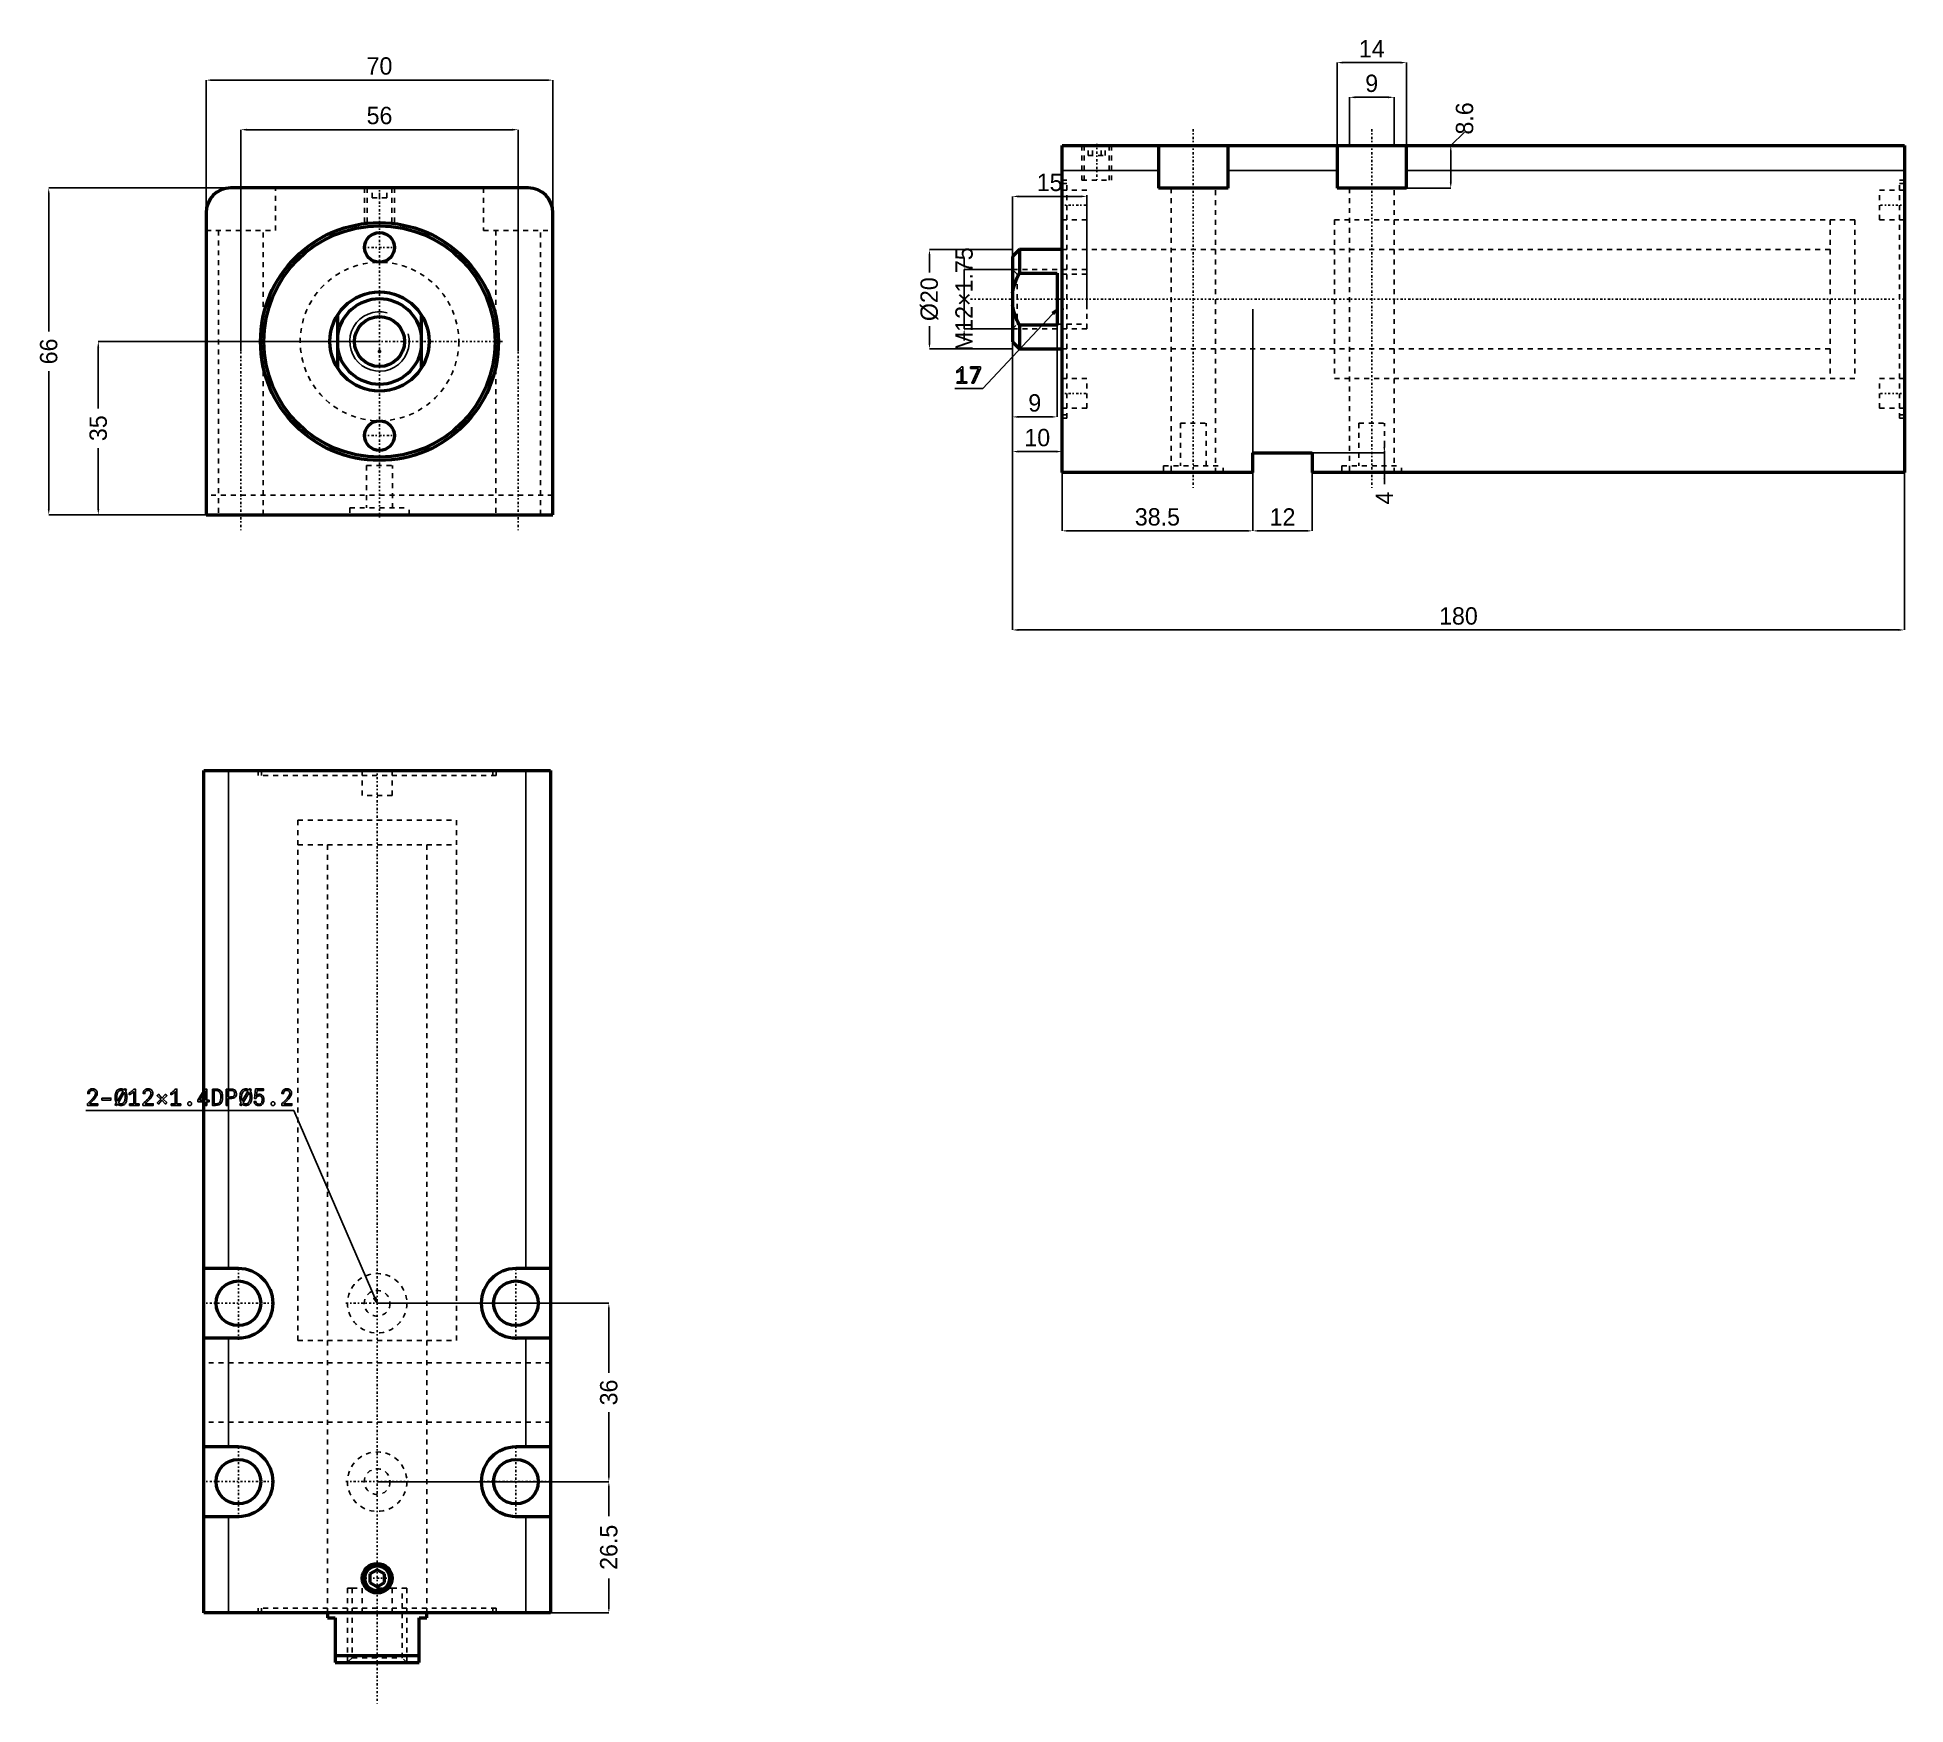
# Model space of a CAD drawing. Header units: millimetres. Extents: x -69 to 308, y -273 to 63.
import ezdxf

# ---------------------------------------------------------------- set-up
doc = ezdxf.new("R2010")
doc.units = ezdxf.units.MM
doc.linetypes.add('Center', pattern=[1.5, 0.45, -0.5, 0.05, -0.5])
doc.linetypes.add('Dashed', pattern=[2, 1, -1])
for name, color, linetype, lineweight in [('2d ConnectionPoints', 7, 'Continuous', 50), ('AM_0', 7, 'Continuous', 50), ('AM_4', 3, 'Continuous', 25), ('AM_5', 3, 'Continuous', 25), ('AM_7', 7, 'Center', 25), ('AM_9', 6, 'Dashed', 25)]:
    doc.layers.add(name, color=color, linetype=linetype, lineweight=lineweight)
doc.dimstyles.new('ISO-25', dxfattribs={"dimtxt": 2.5, "dimasz": 2.5, "dimexe": 1.25, "dimexo": 0.625, "dimtad": 1, "dimtxsty": 'Standard', "dimcen": 2.5, "dimadec": 0, "dimazin": 0, "dimtfac": 1, "dimtmove": 0, "dimatfit": 3, "dimfxl": 1, "dimarcsym": 0})

msp = doc.modelspace()

# ---------------------------------------------------------------- blocks, each defined once
blk = doc.blocks.new('1_CXHC3_MF_IN_LA_32_100_2_0_in_CXHC3_MF_IN_LA_32_100_0_0')
at = {"layer": 'AM_0'}
for p, q in [((-8.5, 7.27), (-8.5, -3.27)), ((8.5, -3.27), (8.5, 7.27))]:
    blk.add_line(p, q, dxfattribs=at)
for radius in [10, 5.05]:
    blk.add_circle((0, 2), radius, dxfattribs=at)
for start, end in [(8.1062, 171.8938), (188.1062, 351.8938)]:
    blk.add_arc((0, 2), 8.59, start, end, dxfattribs=at)
at = {"layer": 'AM_5'}
blk.add_arc((0, 2), 6, 75, 15, dxfattribs=at)
blk = doc.blocks.new('2_CXHC3_MF_IN_LA_32_100_1_0_in_CXHC3_MF_IN_LA_32_100_0_0')
at = {"layer": 'AM_0'}
for p, q in [((30, 33), (-30, 33)), ((-35, 28), (-35, -33)), ((35, -33), (35, 28)), ((-35, -33), (35, -33))]:
    blk.add_line(p, q, dxfattribs=at)
for centre, radius in [((0, 2), 24), ((0, 2), 23.34), ((0, 21), 3), ((0, -17), 3)]:
    blk.add_circle(centre, radius, dxfattribs=at)
for centre, start, end in [((-30, 28), 90, 180), ((30, 28), 360, 90)]:
    blk.add_arc(centre, 5, start, end, dxfattribs=at)
at = {"layer": 'AM_7'}
for p, q in [((-28, 36.3), (-28, -36.3)), ((28, 36.3), (28, -36.3)), ((0, 33.35), (0, -33.5)), ((-3.15, 21), (3.15, 21)), ((-25.2, 2), (25.2, 2)), ((-3.15, -17), (3.15, -17))]:
    blk.add_line(p, q, dxfattribs=at)
at = {"layer": 'AM_9'}
for p, q in [((-28, 24.4), (-28, 33)), ((-21, 24.4), (-21, 33)), ((-3, 33), (-3, 26)), ((-2.5, 33), (-2.5, 26)), ((-1.5, 31), (-1.5, 33)), ((-1.5, 31), (1.5, 31)), ((0, 31), (0, 33)), ((1.5, 31), (1.5, 33)), ((2.5, 26), (2.5, 33)), ((3, 26), (3, 33)), ((21, 33), (21, 24.4)), ((28, 24.4), (28, 33)), ((-35, 24.4), (-21, 24.4)), ((-32.5, 24.4), (-32.5, -33)), ((-23.5, -33), (-23.5, 24.4)), ((-3, 26), (3, 26)), ((21, 24.4), (35, 24.4)), ((23.5, 24.4), (23.5, -33)), ((32.5, -33), (32.5, 24.4)), ((-2.6, -23), (-2.6, -31.6)), ((-2.6, -23), (2.6, -23)), ((2.6, -31.6), (2.6, -23)), ((35, -29), (-35, -29)), ((-6, -31.6), (-6, -33)), ((-6, -31.6), (6, -31.6)), ((6, -33), (6, -31.6))]:
    blk.add_line(p, q, dxfattribs=at)
blk.add_circle((0, 2), 16, dxfattribs=at)
blk = doc.blocks.new('*D3')
at = {"layer": 'AM_5', "color": 0, "lineweight": -2}
for p, q in [((0, 33), (-66.75, 33)), ((-66.75, 31.83), (-66.75, 4.01)), ((-66.75, -31.83), (-66.75, -4.01)), ((0, -33), (-66.75, -33))]:
    blk.add_line(p, q, dxfattribs=at)
at = {"layer": 'AM_5', "color": 0}
for points in [[(-66.56, 31.83), (-66.94, 31.83), (-66.75, 33)], [(-66.94, -31.83), (-66.56, -31.83), (-66.75, -33)]]:
    blk.add_solid(points, dxfattribs=at)
at = {"layer": 'Defpoints', "color": 0}
for p in [(0, 33), (-66.75, -33), (0, -33)]:
    blk.add_point(p, dxfattribs=at)
at = {"layer": 'AM_5', "color": 0, "insert": (-66.75, 0), "char_height": 3.5, "attachment_point": 5, "rotation": 90}
blk.add_mtext('66', dxfattribs=at)
blk = doc.blocks.new('*D4')
at = {"layer": 'AM_5', "color": 0, "lineweight": -2}
for p, q in [((0, 2), (-56.75, 2)), ((-56.75, 0.83), (-56.75, -11.5)), ((-56.75, -31.83), (-56.75, -19.5)), ((0, -33), (-56.75, -33))]:
    blk.add_line(p, q, dxfattribs=at)
at = {"layer": 'AM_5', "color": 0}
for points in [[(-56.56, 0.83), (-56.94, 0.83), (-56.75, 2)], [(-56.94, -31.83), (-56.56, -31.83), (-56.75, -33)]]:
    blk.add_solid(points, dxfattribs=at)
at = {"layer": 'Defpoints', "color": 0}
for p in [(0, 2), (-56.75, -33), (0, -33)]:
    blk.add_point(p, dxfattribs=at)
at = {"layer": 'AM_5', "color": 0, "insert": (-56.75, -15.5), "char_height": 3.5, "attachment_point": 5, "rotation": 90}
blk.add_mtext('35', dxfattribs=at)
blk = doc.blocks.new('*D5')
at = {"layer": 'AM_5', "color": 0, "lineweight": -2}
for p, q in [((-35, 0), (-35, 54.75)), ((-33.83, 54.75), (33.83, 54.75)), ((35, 0), (35, 54.75))]:
    blk.add_line(p, q, dxfattribs=at)
at = {"layer": 'AM_5', "color": 0}
for points in [[(-33.83, 54.94), (-33.83, 54.56), (-35, 54.75)], [(33.83, 54.56), (33.83, 54.94), (35, 54.75)]]:
    blk.add_solid(points, dxfattribs=at)
at = {"layer": 'Defpoints', "color": 0}
for p in [(35, 54.75), (-35, 0), (35, 0)]:
    blk.add_point(p, dxfattribs=at)
at = {"layer": 'AM_5', "color": 0, "insert": (0, 57.59), "char_height": 3.5, "attachment_point": 5}
blk.add_mtext('70', dxfattribs=at)
blk = doc.blocks.new('*D6')
at = {"layer": 'AM_5', "color": 0, "lineweight": -2}
for p, q in [((-28, 0), (-28, 44.75)), ((-26.83, 44.75), (26.83, 44.75)), ((28, 0), (28, 44.75))]:
    blk.add_line(p, q, dxfattribs=at)
at = {"layer": 'AM_5', "color": 0}
for points in [[(-26.83, 44.94), (-26.83, 44.56), (-28, 44.75)], [(26.83, 44.56), (26.83, 44.94), (28, 44.75)]]:
    blk.add_solid(points, dxfattribs=at)
at = {"layer": 'Defpoints', "color": 0}
for p in [(28, 44.75), (-28, 0), (28, 0)]:
    blk.add_point(p, dxfattribs=at)
at = {"layer": 'AM_5', "color": 0, "insert": (0, 47.59), "char_height": 3.5, "attachment_point": 5}
blk.add_mtext('56', dxfattribs=at)
blk = doc.blocks.new('1_CXHC3_MF_IN_LA_32_100_2_0_in_CXHC3_MF_IN_LA_32_100_0_2')
at = {"layer": 'AM_0'}
for p, q in [((-8.59, 12), (-10, 10.59)), ((0, 12), (-8.59, 12)), ((-8.59, 12), (-8.59, 7.27)), ((-10, 10.59), (-10, -6.59)), ((-8.59, 7.27), (-1, 7.27)), ((-1, 7.27), (-1, -3.27)), ((-1, -3.27), (-8.59, -3.27)), ((-8.59, -3.27), (-8.59, -8)), ((-10, -6.59), (-8.59, -8)), ((-8.59, -8), (0, -8))]:
    blk.add_line(p, q, dxfattribs=at)
for points in [[(-10, 3.21), (-9.95, 3.55), (-9.72, 4.51), (-9.42, 5.44), (-9.03, 6.37), (-8.59, 7.27)], [(-8.59, -3.27), (-9.03, -2.37), (-9.41, -1.45), (-9.73, -0.49), (-9.96, 0.51), (-10, 0.79)]]:
    blk.add_lwpolyline(points, dxfattribs=at)
at = {"layer": 'AM_5', "linetype": 'Dashed'}
for p, q in [((-10, 8), (5, 8)), ((5, 7.05), (5, 8)), ((5, -3.05), (5, -4)), ((-10, -4), (5, -4))]:
    blk.add_line(p, q, dxfattribs=at)
at = {"layer": 'AM_7'}
blk.add_line((-18.5, 2), (168.5, 2), dxfattribs=at)
at = {"layer": 'AM_9'}
for p, q in [((160, 18), (155, 18)), ((155, 18), (155, -14)), ((160, 18), (160, -14)), ((155, 12), (0, 12)), ((-9.05, 7.05), (-10, 8)), ((5, 7.05), (-9.05, 7.05)), ((-9.05, 7.05), (-9.05, -3.05)), ((5, 7.05), (5, -3.05)), ((-10, -4), (-9.05, -3.05)), ((-9.05, -3.05), (5, -3.05)), ((0, -8), (155, -8)), ((155, -14), (160, -14))]:
    blk.add_line(p, q, dxfattribs=at)
blk = doc.blocks.new('2_CXHC3_MF_IN_LA_32_100_1_0_in_CXHC3_MF_IN_LA_32_100_0_2')
at = {"layer": 'AM_0'}
for p, q in [((0, -33), (0, 33)), ((0, 33), (170, 33)), ((19.5, 33), (19.5, 24.4)), ((33.5, 24.4), (33.5, 33)), ((55.5, 33), (55.5, 24.4)), ((69.5, 24.4), (69.5, 33)), ((170, 33), (170, -33)), ((33.5, 24.4), (19.5, 24.4)), ((69.5, 24.4), (55.5, 24.4)), ((38.5, -29), (50.5, -29)), ((38.5, -33), (38.5, -29)), ((50.5, -29), (50.5, -33)), ((38.5, -33), (0, -33)), ((170, -33), (50.5, -33))]:
    blk.add_line(p, q, dxfattribs=at)
at = {"layer": 'AM_4'}
for p, q in [((19.5, 28), (0, 28)), ((55.5, 28), (33.5, 28)), ((170, 28), (69.5, 28))]:
    blk.add_line(p, q, dxfattribs=at)
at = {"layer": 'AM_7'}
for p, q in [((26.5, 36.3), (26.5, -36.3)), ((62.5, 36.3), (62.5, -36.3)), ((7, 33.35), (7, 25.65)), ((-0.25, 21), (5.25, 21)), ((170.25, 21), (164.75, 21)), ((170.05, 2), (168.95, 2)), ((-0.25, -17), (5.25, -17)), ((170.25, -17), (164.75, -17))]:
    blk.add_line(p, q, dxfattribs=at)
at = {"layer": 'AM_9'}
for p, q in [((4, 33), (4, 26)), ((4.5, 33), (4.5, 26)), ((5.27, 31), (5.27, 33)), ((5.27, 31), (8.73, 31)), ((6.13, 31), (6.13, 33)), ((7.87, 31), (7.87, 33)), ((8.73, 31), (8.73, 33)), ((9.5, 26), (9.5, 33)), ((10, 26), (10, 33)), ((1, 26), (0, 26)), ((1, 25.34), (0, 25.34)), ((5, 24), (0, 24)), ((1, -22), (1, 26)), ((4, 26), (10, 26)), ((5, 18), (5, 24)), ((22, 24.4), (22, -33)), ((31, -33), (31, 24.4)), ((58, 24.4), (58, -33)), ((67, -33), (67, 24.4)), ((165, 18), (165, 24)), ((170, 24), (165, 24)), ((169, -22), (169, 26)), ((170, 26), (169, 26)), ((170, 25.34), (169, 25.34)), ((0, 18), (5, 18)), ((160, 18), (55, 18)), ((55, 18), (55, -14)), ((160, 18), (160, -14)), ((165, 18), (170, 18)), ((55, 12), (0, 12)), ((0, -8), (55, -8)), ((5, -14), (0, -14)), ((5, -20), (5, -14)), ((55, -14), (160, -14)), ((165, -20), (165, -14)), ((170, -14), (165, -14)), ((0, -20), (5, -20)), ((0, -21.34), (1, -21.34)), ((0, -22), (1, -22)), ((165, -20), (170, -20)), ((169, -21.34), (170, -21.34)), ((169, -22), (170, -22)), ((23.9, -23), (29.1, -23)), ((23.9, -23), (23.9, -31.6)), ((29.1, -31.6), (29.1, -23)), ((59.9, -23), (65.1, -23)), ((59.9, -23), (59.9, -31.6)), ((65.1, -31.6), (65.1, -23)), ((20.5, -31.6), (32.5, -31.6)), ((20.5, -31.6), (20.5, -33)), ((32.5, -33), (32.5, -31.6)), ((56.5, -31.6), (68.5, -31.6)), ((56.5, -31.6), (56.5, -33)), ((68.5, -33), (68.5, -31.6))]:
    blk.add_line(p, q, dxfattribs=at)
blk = doc.blocks.new('*D22')
at = {"layer": 'AM_5', "color": 0, "lineweight": -2}
for p, q in [((193.24, 41.54), (193.24, 58.29)), ((194.41, 58.29), (206.07, 58.29)), ((207.24, 41.54), (207.24, 58.29))]:
    blk.add_line(p, q, dxfattribs=at)
at = {"layer": 'AM_5', "color": 0}
for points in [[(194.41, 58.48), (194.41, 58.09), (193.24, 58.29)], [(206.07, 58.09), (206.07, 58.48), (207.24, 58.29)]]:
    blk.add_solid(points, dxfattribs=at)
at = {"layer": 'Defpoints', "color": 0}
for p in [(207.24, 58.29), (193.24, 41.54), (207.24, 41.54)]:
    blk.add_point(p, dxfattribs=at)
at = {"layer": 'AM_5', "color": 0, "insert": (200.24, 61.09), "char_height": 3.5, "attachment_point": 5}
blk.add_mtext('14', dxfattribs=at)
blk = doc.blocks.new('*D23')
at = {"layer": 'AM_5', "color": 0, "lineweight": -2}
for p, q in [((195.74, 41.54), (195.74, 51.29)), ((196.91, 51.29), (203.57, 51.29)), ((204.74, 41.54), (204.74, 51.29))]:
    blk.add_line(p, q, dxfattribs=at)
at = {"layer": 'AM_5', "color": 0}
for points in [[(196.91, 51.48), (196.91, 51.09), (195.74, 51.29)], [(203.57, 51.09), (203.57, 51.48), (204.74, 51.29)]]:
    blk.add_solid(points, dxfattribs=at)
at = {"layer": 'Defpoints', "color": 0}
for p in [(204.74, 51.29), (195.74, 41.54), (204.74, 41.54)]:
    blk.add_point(p, dxfattribs=at)
at = {"layer": 'AM_5', "color": 0, "insert": (200.24, 54.09), "char_height": 3.5, "attachment_point": 5}
blk.add_mtext('9', dxfattribs=at)
blk = doc.blocks.new('*D24')
at = {"layer": 'AM_5', "color": 0, "lineweight": -2}
for p, q in [((207.24, 41.54), (216.19, 41.54)), ((216.19, 41.54), (218.99, 44.22)), ((216.19, 40.37), (216.19, 34.1)), ((200.24, 32.94), (216.19, 32.94))]:
    blk.add_line(p, q, dxfattribs=at)
at = {"layer": 'AM_5', "color": 0}
for points in [[(216.38, 40.37), (216, 40.37), (216.19, 41.54)], [(216, 34.1), (216.38, 34.1), (216.19, 32.94)]]:
    blk.add_solid(points, dxfattribs=at)
at = {"layer": 'Defpoints', "color": 0}
for p in [(207.24, 41.54), (200.24, 32.94), (216.19, 32.94)]:
    blk.add_point(p, dxfattribs=at)
at = {"layer": 'AM_5', "color": 0, "insert": (218.99, 47.02), "char_height": 3.5, "attachment_point": 5, "rotation": 90}
blk.add_mtext('8.6', dxfattribs=at)
blk = doc.blocks.new('*D25')
at = {"layer": 'AM_5', "color": 0, "lineweight": -2}
for p, q in [((202.79, -19.3), (202.79, -18.13)), ((188.24, -20.46), (202.79, -20.46)), ((202.79, -20.46), (202.79, -24.46)), ((188.24, -24.46), (202.79, -24.46)), ((202.79, -24.46), (202.79, -26.8))]:
    blk.add_line(p, q, dxfattribs=at)
at = {"layer": 'AM_5', "color": 0}
for points in [[(202.6, -19.3), (202.98, -19.3), (202.79, -20.46)], [(202.98, -25.63), (202.6, -25.63), (202.79, -24.46)]]:
    blk.add_solid(points, dxfattribs=at)
at = {"layer": 'Defpoints', "color": 0}
for p in [(188.24, -20.46), (188.24, -24.46), (202.79, -24.46)]:
    blk.add_point(p, dxfattribs=at)
at = {"layer": 'AM_5', "color": 0, "insert": (202.79, -29.6), "char_height": 3.5, "attachment_point": 5, "rotation": 90}
blk.add_mtext('4', dxfattribs=at)
blk = doc.blocks.new('*D26')
at = {"layer": 'AM_5', "color": 0, "lineweight": -2}
for p, q in [((176.24, 8.54), (176.24, -36.21)), ((188.24, -20.46), (188.24, -36.21)), ((177.41, -36.21), (187.07, -36.21))]:
    blk.add_line(p, q, dxfattribs=at)
at = {"layer": 'AM_5', "color": 0}
for points in [[(177.41, -36.02), (177.41, -36.41), (176.24, -36.21)], [(187.07, -36.41), (187.07, -36.02), (188.24, -36.21)]]:
    blk.add_solid(points, dxfattribs=at)
at = {"layer": 'Defpoints', "color": 0}
for p in [(176.24, 8.54), (188.24, -20.46), (188.24, -36.21)]:
    blk.add_point(p, dxfattribs=at)
at = {"layer": 'AM_5', "color": 0, "insert": (182.24, -33.41), "char_height": 3.5, "attachment_point": 5}
blk.add_mtext('12', dxfattribs=at)
blk = doc.blocks.new('*D27')
at = {"layer": 'AM_5', "color": 0, "lineweight": -2}
for p, q in [((176.24, 8.54), (176.24, -36.21)), ((137.74, -24.46), (137.74, -36.21)), ((138.91, -36.21), (175.07, -36.21))]:
    blk.add_line(p, q, dxfattribs=at)
at = {"layer": 'AM_5', "color": 0}
for points in [[(138.91, -36.02), (138.91, -36.41), (137.74, -36.21)], [(175.07, -36.41), (175.07, -36.02), (176.24, -36.21)]]:
    blk.add_solid(points, dxfattribs=at)
at = {"layer": 'Defpoints', "color": 0}
for p in [(176.24, 8.54), (137.74, -24.46), (176.24, -36.21)]:
    blk.add_point(p, dxfattribs=at)
at = {"layer": 'AM_5', "color": 0, "insert": (156.99, -33.41), "char_height": 3.5, "attachment_point": 5}
blk.add_mtext('38.5', dxfattribs=at)
blk = doc.blocks.new('*D28')
at = {"layer": 'AM_5', "color": 0, "lineweight": -2}
for p, q in [((127.74, 8.54), (127.74, -56.21)), ((307.74, 8.54), (307.74, -56.21)), ((128.91, -56.21), (306.57, -56.21))]:
    blk.add_line(p, q, dxfattribs=at)
at = {"layer": 'AM_5', "color": 0}
for points in [[(128.91, -56.02), (128.91, -56.41), (127.74, -56.21)], [(306.57, -56.41), (306.57, -56.02), (307.74, -56.21)]]:
    blk.add_solid(points, dxfattribs=at)
at = {"layer": 'Defpoints', "color": 0}
for p in [(127.74, 8.54), (307.74, 8.54), (307.74, -56.21)]:
    blk.add_point(p, dxfattribs=at)
at = {"layer": 'AM_5', "color": 0, "insert": (217.74, -53.41), "char_height": 3.5, "attachment_point": 5}
blk.add_mtext('180', dxfattribs=at)
blk = doc.blocks.new('*D29')
at = {"layer": 'AM_5', "color": 0, "lineweight": -2}
for p, q in [((127.74, 20.54), (110.99, 20.54)), ((110.99, 19.37), (110.99, 15.96)), ((110.99, 1.7), (110.99, 5.11)), ((127.74, 0.54), (110.99, 0.54))]:
    blk.add_line(p, q, dxfattribs=at)
at = {"layer": 'AM_5', "color": 0}
for points in [[(111.18, 19.37), (110.8, 19.37), (110.99, 20.54)], [(110.8, 1.7), (111.18, 1.7), (110.99, 0.54)]]:
    blk.add_solid(points, dxfattribs=at)
at = {"layer": 'Defpoints', "color": 0}
for p in [(127.74, 20.54), (110.99, 0.54), (127.74, 0.54)]:
    blk.add_point(p, dxfattribs=at)
at = {"layer": 'AM_5', "color": 0, "insert": (110.99, 10.54), "char_height": 3.5, "attachment_point": 5, "rotation": 90}
blk.add_mtext('Ø20', dxfattribs=at)
blk = doc.blocks.new('*D30')
at = {"layer": 'AM_5', "color": 0, "lineweight": -2}
for p, q in [((117.99, 17.7), (117.99, 18.87)), ((127.74, 16.54), (117.99, 16.54)), ((117.99, 16.54), (117.99, 4.54)), ((127.74, 4.54), (117.99, 4.54)), ((117.99, 3.37), (117.99, 2.2))]:
    blk.add_line(p, q, dxfattribs=at)
at = {"layer": 'AM_5', "color": 0}
for points in [[(117.8, 17.7), (118.18, 17.7), (117.99, 16.54)], [(118.18, 3.37), (117.8, 3.37), (117.99, 4.54)]]:
    blk.add_solid(points, dxfattribs=at)
at = {"layer": 'Defpoints', "color": 0}
for p in [(127.74, 16.54), (117.99, 4.54), (127.74, 4.54)]:
    blk.add_point(p, dxfattribs=at)
at = {"layer": 'AM_5', "color": 0, "insert": (117.99, 10.54), "char_height": 3.5, "attachment_point": 5, "rotation": 90}
blk.add_mtext('M12×1.75', dxfattribs=at)
blk = doc.blocks.new('*D31')
at = {"layer": 'AM_5', "color": 0, "lineweight": -2}
for p, q in [((136.74, 8.54), (136.74, -13.21)), ((127.74, 4.54), (127.74, -13.21)), ((128.91, -13.21), (135.57, -13.21))]:
    blk.add_line(p, q, dxfattribs=at)
at = {"layer": 'AM_5', "color": 0}
for points in [[(128.91, -13.02), (128.91, -13.41), (127.74, -13.21)], [(135.57, -13.41), (135.57, -13.02), (136.74, -13.21)]]:
    blk.add_solid(points, dxfattribs=at)
at = {"layer": 'Defpoints', "color": 0}
for p in [(136.74, 8.54), (127.74, 4.54), (136.74, -13.21)]:
    blk.add_point(p, dxfattribs=at)
at = {"layer": 'AM_5', "color": 0, "insert": (132.24, -10.41), "char_height": 3.5, "attachment_point": 5}
blk.add_mtext('9', dxfattribs=at)
blk = doc.blocks.new('*D32')
at = {"layer": 'AM_5', "color": 0, "lineweight": -2}
for p, q in [((137.74, 8.54), (137.74, -20.21)), ((127.74, 4.54), (127.74, -20.21)), ((128.91, -20.21), (136.57, -20.21))]:
    blk.add_line(p, q, dxfattribs=at)
at = {"layer": 'AM_5', "color": 0}
for points in [[(128.91, -20.02), (128.91, -20.41), (127.74, -20.21)], [(136.57, -20.41), (136.57, -20.02), (137.74, -20.21)]]:
    blk.add_solid(points, dxfattribs=at)
at = {"layer": 'Defpoints', "color": 0}
for p in [(137.74, 8.54), (127.74, 4.54), (137.74, -20.21)]:
    blk.add_point(p, dxfattribs=at)
at = {"layer": 'AM_5', "color": 0, "insert": (132.74, -17.41), "char_height": 3.5, "attachment_point": 5}
blk.add_mtext('10', dxfattribs=at)
blk = doc.blocks.new('*D33')
at = {"layer": 'AM_5', "color": 0, "lineweight": -2}
for p, q in [((127.74, 4.54), (127.74, 31.29)), ((128.91, 31.29), (141.57, 31.29)), ((142.74, 8.54), (142.74, 31.29))]:
    blk.add_line(p, q, dxfattribs=at)
at = {"layer": 'AM_5', "color": 0}
for points in [[(128.91, 31.48), (128.91, 31.09), (127.74, 31.29)], [(141.57, 31.09), (141.57, 31.48), (142.74, 31.29)]]:
    blk.add_solid(points, dxfattribs=at)
at = {"layer": 'Defpoints', "color": 0}
for p in [(142.74, 31.29), (142.74, 8.54), (127.74, 4.54)]:
    blk.add_point(p, dxfattribs=at)
at = {"layer": 'AM_5', "color": 0, "insert": (135.24, 34.09), "char_height": 3.5, "attachment_point": 5}
blk.add_mtext('15', dxfattribs=at)
blk = doc.blocks.new('1_CXHC3_MF_IN_LA_32_100_2_0_in_CXHC3_MF_IN_LA_32_100_0_4')
at = {"layer": 'AM_0'}
for p, q in [((-10, 0), (-10, -1)), ((10, -1), (10, 0)), ((-10, -1), (-8.5, -1)), ((-8.5, -1), (-8.5, -10)), ((8.5, -10), (8.5, -1)), ((8.5, -1), (10, -1)), ((-8.5, -8.586), (8.5, -8.586)), ((-8.5, -10), (8.5, -10))]:
    blk.add_line(p, q, dxfattribs=at)
at = {"layer": 'AM_5', "linetype": 'Dashed'}
for p, q in [((-6, -10), (-6, 5)), ((-5.053, 5), (-6, 5)), ((5.053, 5), (6, 5)), ((6, -10), (6, 5))]:
    blk.add_line(p, q, dxfattribs=at)
at = {"layer": 'AM_9'}
for p, q in [((-16, 160), (16, 160)), ((-16, 160), (-16, 155)), ((16, 155), (16, 160)), ((-16, 155), (16, 155)), ((-10, 155), (-10, 0)), ((10, 0), (10, 155)), ((-5.053, 5), (-3, 5)), ((-5.053, 5), (-5.053, -9.053)), ((3, 5), (5.053, 5)), ((5.053, -9.053), (5.053, 5)), ((-5.053, -9.053), (-6, -10)), ((-5.053, -9.053), (5.053, -9.053)), ((6, -10), (5.053, -9.053))]:
    blk.add_line(p, q, dxfattribs=at)
blk = doc.blocks.new('2_CXHC3_MF_IN_LA_32_100_1_0_in_CXHC3_MF_IN_LA_32_100_0_4')
at = {"layer": 'AM_0'}
for p, q in [((-35, 170), (35, 170)), ((-35, 0), (-35, 170)), ((35, 170), (35, 0)), ((-28, 69.5), (-35, 69.5)), ((35, 69.5), (28, 69.5)), ((-35, 55.5), (-28, 55.5)), ((28, 55.5), (35, 55.5)), ((-28, 33.5), (-35, 33.5)), ((35, 33.5), (28, 33.5)), ((-35, 19.5), (-28, 19.5)), ((28, 19.5), (35, 19.5)), ((0, 8.73), (-1.5, 7.87)), ((-1.5, 7.87), (-1.5, 6.13)), ((1.5, 7.87), (0, 8.73)), ((1.5, 6.13), (1.5, 7.87)), ((-1.5, 6.13), (0, 5.27)), ((0, 5.27), (1.5, 6.13)), ((35, 0), (-35, 0))]:
    blk.add_line(p, q, dxfattribs=at)
for centre, radius in [((-28, 62.5), 4.5), ((28, 62.5), 4.5), ((-28, 26.5), 4.5), ((28, 26.5), 4.5), ((0, 7), 3), ((0, 7), 2.5)]:
    blk.add_circle(centre, radius, dxfattribs=at)
for centre, start, end in [((-28, 62.5), 270, 90), ((28, 62.5), 90, 270), ((-28, 26.5), 270, 90), ((28, 26.5), 90, 270)]:
    blk.add_arc(centre, 7, start, end, dxfattribs=at)
at = {"layer": 'AM_4'}
for p, q in [((-30, 170), (-30, 69.5)), ((30, 69.5), (30, 170)), ((-30, 55.5), (-30, 33.5)), ((30, 33.5), (30, 55.5)), ((-30, 19.5), (-30, 0)), ((30, 0), (30, 19.5))]:
    blk.add_line(p, q, dxfattribs=at)
at = {"layer": 'AM_7'}
for p, q in [((0, 170.25), (0, -18.5)), ((-28, 55.15), (-28, 69.85)), ((28, 55.15), (28, 69.85)), ((-35.35, 62.5), (-20.65, 62.5)), ((-6.3, 62.5), (6.3, 62.5)), ((20.65, 62.5), (35.35, 62.5)), ((-28, 19.15), (-28, 33.85)), ((28, 19.15), (28, 33.85)), ((-35.35, 26.5), (-20.65, 26.5)), ((-6.3, 26.5), (6.3, 26.5)), ((20.65, 26.5), (35.35, 26.5)), ((-3.15, 7), (3.15, 7))]:
    blk.add_line(p, q, dxfattribs=at)
at = {"layer": 'AM_9'}
for p, q in [((-24, 170), (-24, 169)), ((-23.34, 170), (-23.34, 169)), ((-3, 170), (-3, 165)), ((3, 165), (3, 170)), ((23.34, 169), (23.34, 170)), ((24, 169), (24, 170)), ((24, 169), (-24, 169)), ((3, 165), (-3, 165)), ((-16, 160), (16, 160)), ((-16, 160), (-16, 55)), ((16, 55), (16, 160)), ((-16, 55), (16, 55)), ((-10, 55), (-10, 0)), ((10, 0), (10, 55)), ((35, 50.5), (-35, 50.5)), ((35, 38.5), (-35, 38.5)), ((3, 5), (-3, 5)), ((-3, 5), (-3, 0)), ((3, 0), (3, 5)), ((24, 1), (-24, 1)), ((-24, 1), (-24, 0)), ((-23.34, 1), (-23.34, 0)), ((23.34, 0), (23.34, 1)), ((24, 0), (24, 1))]:
    blk.add_line(p, q, dxfattribs=at)
for centre, radius in [((0, 62.5), 6), ((0, 62.5), 2.6), ((0, 26.5), 6), ((0, 26.5), 2.6)]:
    blk.add_circle(centre, radius, dxfattribs=at)
blk = doc.blocks.new('*D39')
at = {"layer": 'AM_5', "color": 0, "lineweight": -2}
for p, q in [((-0.47, -192.11), (46.28, -192.11)), ((46.28, -193.28), (46.28, -206.14)), ((46.28, -226.94), (46.28, -214.08)), ((-0.47, -228.11), (46.28, -228.11))]:
    blk.add_line(p, q, dxfattribs=at)
at = {"layer": 'AM_5', "color": 0}
for points in [[(46.48, -193.28), (46.09, -193.28), (46.28, -192.11)], [(46.09, -226.94), (46.48, -226.94), (46.28, -228.11)]]:
    blk.add_solid(points, dxfattribs=at)
at = {"layer": 'Defpoints', "color": 0}
for p in [(-0.47, -192.11), (46.28, -192.11), (-0.47, -228.11)]:
    blk.add_point(p, dxfattribs=at)
at = {"layer": 'AM_5', "color": 0, "insert": (46.28, -210.11), "char_height": 3.5, "attachment_point": 5, "rotation": 90}
blk.add_mtext('36', dxfattribs=at)
blk = doc.blocks.new('*D40')
at = {"layer": 'AM_5', "color": 0, "lineweight": -2}
for p, q in [((-0.47, -228.11), (46.28, -228.11)), ((46.28, -229.28), (46.28, -235.06)), ((46.28, -253.44), (46.28, -247.66)), ((-0.47, -254.61), (46.28, -254.61))]:
    blk.add_line(p, q, dxfattribs=at)
at = {"layer": 'AM_5', "color": 0}
for points in [[(46.48, -229.28), (46.09, -229.28), (46.28, -228.11)], [(46.09, -253.44), (46.48, -253.44), (46.28, -254.61)]]:
    blk.add_solid(points, dxfattribs=at)
at = {"layer": 'Defpoints', "color": 0}
for p in [(-0.47, -228.11), (-0.47, -254.61), (46.28, -254.61)]:
    blk.add_point(p, dxfattribs=at)
at = {"layer": 'AM_5', "color": 0, "insert": (46.28, -241.36), "char_height": 3.5, "attachment_point": 5, "rotation": 90}
blk.add_mtext('26.5', dxfattribs=at)

# ---------------------------------------------------------------- dimensions: what is measured, and where the dimension line sits
at = {"layer": 'AM_5'}
for base, p1, p2, text, picture, middle in [((207.24, 58.288), (193.24, 41.538), (207.24, 41.538), '14', '*D22', (200.24, 58.288)), ((35, 54.75), (-35, 0), (35, 0), '70', '*D5', (0, 54.75)), ((204.74, 51.288), (195.74, 41.538), (204.74, 41.538), '9', '*D23', (200.24, 51.288)), ((28, 44.75), (-28, 0), (28, 0), '56', '*D6', (0, 44.75)), ((142.74, 31.288), (127.74, 4.538), (142.74, 8.538), '15', '*D33', (135.24, 31.288)), ((307.74, -56.212), (127.74, 8.538), (307.74, 8.538), '180', '*D28', (217.74, -56.212)), ((136.74, -13.212), (127.74, 4.538), (136.74, 8.538), '9', '*D31', (132.24, -13.212)), ((137.74, -20.212), (127.74, 4.538), (137.74, 8.538), '10', '*D32', (132.74, -20.212)), ((176.24, -36.212), (137.74, -24.462), (176.24, 8.538), '38.5', '*D27', (156.99, -36.212)), ((188.24, -36.212), (176.24, 8.538), (188.24, -20.462), '12', '*D26', (182.24, -36.212))]:
    dim = msp.add_linear_dim(base=base, p1=p1, p2=p2, text=text, dimstyle='ISO-25', override={"dimtxt": 3.5, "dimasz": 1.166667, "dimexe": 0, "dimexo": 0, "dimgap": 1.05}, dxfattribs=at)
    dim.commit()
    dim.dimension.update_dxf_attribs({"geometry": picture, "text_midpoint": middle, "dimtype": 160})
for base, p1, p2, text, picture, middle in [((216.19, 32.938), (207.24, 41.538), (200.24, 32.938), '8.6', '*D24', (218.99, 47.021)), ((-66.75, -33), (0, 33), (0, -33), '66', '*D3', (-66.75, 0)), ((110.99, 0.538), (127.74, 20.538), (127.74, 0.538), 'Ø20', '*D29', (110.99, 10.538)), ((117.99, 4.538), (127.74, 16.538), (127.74, 4.538), 'M12×1.75', '*D30', (117.99, 10.538)), ((-56.75, -33), (0, 2), (0, -33), '35', '*D4', (-56.75, -15.5)), ((202.79, -24.462), (188.24, -20.462), (188.24, -24.462), '4', '*D25', (202.79, -29.595)), ((46.281, -192.108), (-0.469, -228.108), (-0.469, -192.108), '36', '*D39', (46.281, -210.108)), ((46.281, -254.608), (-0.469, -228.108), (-0.469, -254.608), '26.5', '*D40', (46.281, -241.358))]:
    dim = msp.add_linear_dim(base=base, p1=p1, p2=p2, angle=90, text=text, dimstyle='ISO-25', override={"dimtxt": 3.5, "dimasz": 1.166667, "dimexe": 0, "dimexo": 0, "dimgap": 1.05}, dxfattribs=at)
    dim.commit()
    dim.dimension.update_dxf_attribs({"geometry": picture, "text_midpoint": middle, "dimtype": 160, "text_rotation": 90})

# ---------------------------------------------------------------- linework, layer by layer
at = {"layer": '2d ConnectionPoints'}
for p in [(137.74, 8.538), (0, 0), (-0.469, -254.608)]:
    msp.add_point(p, dxfattribs=at)
at = {"layer": 'AM_5'}
for p, q in [((121.74, -7.462), (136.74, 8.538)), ((116.14, -7.462), (121.74, -7.462)), ((-59.269, -153.208), (-17.269, -153.208)), ((-17.269, -153.208), (-0.469, -192.108))]:
    msp.add_line(p, q, dxfattribs=at)
for points in [[(136.74, 8.538), (136.113, 7.527), (135.772, 7.847), (136.74, 8.538)], [(116.566, -6.121), (117.403, -6.121), (117.403, -3.659), (117.403, -3.659), (117.358, -3.705), (117.282, -3.775), (117.282, -3.775), (117.196, -3.849), (117.132, -3.9), (117.132, -3.9), (117.067, -3.951), (116.967, -4.023), (116.967, -4.023), (116.867, -4.09), (116.8, -4.132), (116.8, -4.132), (116.735, -4.17), (116.644, -4.217), (116.644, -4.217), (116.561, -4.25), (116.511, -4.264), (116.511, -3.919), (116.511, -3.919), (116.573, -3.889), (116.671, -3.833), (116.671, -3.833), (116.775, -3.763), (116.847, -3.708), (116.847, -3.708), (116.919, -3.65), (117.025, -3.559), (117.025, -3.559), (117.126, -3.465), (117.191, -3.4), (117.191, -3.4), (117.253, -3.336), (117.336, -3.246), (117.336, -3.246), (117.408, -3.164), (117.449, -3.113), (117.74, -3.113), (117.74, -6.121), (118.5, -6.121), (118.5, -6.412), (116.566, -6.412), (116.566, -6.121)], [(120.901, -3.432), (119.286, -3.432), (119.286, -3.113), (121.279, -3.113), (121.279, -3.432), (119.923, -6.412), (119.55, -6.412), (120.901, -3.432)], [(-58.816, -151.731), (-58.816, -151.731), (-58.667, -151.594), (-58.453, -151.394), (-58.453, -151.394), (-58.253, -151.2), (-58.127, -151.074), (-58.127, -151.074), (-58.006, -150.948), (-57.834, -150.749), (-57.834, -150.749), (-57.671, -150.539), (-57.567, -150.393), (-57.567, -150.393), (-57.477, -150.248), (-57.378, -150.04), (-57.378, -150.04), (-57.325, -149.846), (-57.315, -149.724), (-57.315, -149.724), (-57.318, -149.656), (-57.334, -149.559), (-57.334, -149.559), (-57.364, -149.469), (-57.392, -149.413), (-57.392, -149.413), (-57.426, -149.36), (-57.484, -149.291), (-57.484, -149.291), (-57.553, -149.233), (-57.605, -149.201), (-57.605, -149.201), (-57.66, -149.174), (-57.749, -149.145), (-57.749, -149.145), (-57.843, -149.129), (-57.909, -149.126), (-57.909, -149.126), (-57.982, -149.129), (-58.085, -149.145), (-58.085, -149.145), (-58.181, -149.175), (-58.241, -149.203), (-58.241, -149.203), (-58.297, -149.237), (-58.371, -149.298), (-58.371, -149.298), (-58.433, -149.371), (-58.468, -149.427), (-58.468, -149.427), (-58.498, -149.488), (-58.53, -149.587), (-58.53, -149.587), (-58.547, -149.696), (-58.55, -149.774), (-58.892, -149.774), (-58.892, -149.774), (-58.886, -149.658), (-58.859, -149.495), (-58.859, -149.495), (-58.807, -149.348), (-58.76, -149.258), (-58.76, -149.258), (-58.703, -149.176), (-58.605, -149.068), (-58.605, -149.068), (-58.489, -148.979), (-58.404, -148.93), (-58.404, -148.93), (-58.312, -148.89), (-58.168, -148.847), (-58.168, -148.847), (-58.015, -148.823), (-57.909, -148.819), (-57.909, -148.819), (-57.809, -148.823), (-57.665, -148.845), (-57.665, -148.845), (-57.527, -148.886), (-57.438, -148.923), (-57.438, -148.923), (-57.354, -148.969), (-57.241, -149.053), (-57.241, -149.053), (-57.144, -149.153), (-57.089, -149.231), (-57.089, -149.231), (-57.041, -149.314), (-56.99, -149.451), (-56.99, -149.451), (-56.963, -149.601), (-56.958, -149.708), (-56.958, -149.708), (-56.965, -149.83), (-57.006, -150.016), (-57.006, -150.016), (-57.082, -150.208), (-57.151, -150.338), (-57.151, -150.338), (-57.231, -150.469), (-57.361, -150.657), (-57.361, -150.657), (-57.502, -150.836), (-57.603, -150.952), (-57.603, -150.952), (-57.711, -151.069), (-57.893, -151.258), (-57.893, -151.258), (-58.098, -151.465), (-58.248, -151.612), (-58.489, -151.849), (-56.86, -151.851), (-56.86, -152.158), (-58.937, -152.158), (-58.937, -151.84), (-58.816, -151.731)], [(-56.014, -150.693), (-54.194, -150.693), (-54.194, -151.103), (-56.014, -151.103), (-56.014, -150.693)], [(-53.128, -151.617), (-53.128, -151.617), (-53.175, -151.523), (-53.237, -151.372), (-53.237, -151.372), (-53.288, -151.209), (-53.315, -151.095), (-53.315, -151.095), (-53.338, -150.977), (-53.362, -150.794), (-53.362, -150.794), (-53.375, -150.606), (-53.378, -150.477), (-53.378, -150.477), (-53.372, -150.283), (-53.342, -150.01), (-53.342, -150.01), (-53.286, -149.759), (-53.235, -149.604), (-53.235, -149.604), (-53.172, -149.46), (-53.059, -149.27), (-53.059, -149.27), (-52.923, -149.111), (-52.819, -149.021), (-52.819, -149.021), (-52.706, -148.947), (-52.521, -148.866), (-52.521, -148.866), (-52.317, -148.823), (-52.17, -148.814), (-52.17, -148.814), (-52.02, -148.823), (-51.811, -148.869), (-51.811, -148.869), (-51.62, -148.954), (-51.503, -149.033), (-51.378, -148.812), (-51.078, -148.985), (-51.258, -149.299), (-51.258, -149.299), (-51.201, -149.389), (-51.128, -149.538), (-51.128, -149.538), (-51.067, -149.701), (-51.034, -149.819), (-51.034, -149.819), (-51.006, -149.942), (-50.976, -150.135), (-50.976, -150.135), (-50.96, -150.34), (-50.957, -150.482), (-50.957, -150.482), (-50.963, -150.669), (-50.991, -150.938), (-50.991, -150.938), (-51.043, -151.191), (-51.09, -151.351), (-51.09, -151.351), (-51.149, -151.501), (-51.258, -151.703), (-51.258, -151.703), (-51.392, -151.876), (-51.495, -151.975), (-51.495, -151.975), (-51.609, -152.059), (-51.799, -152.15), (-51.799, -152.15), (-52.011, -152.199), (-52.165, -152.209), (-52.165, -152.209), (-52.336, -152.197), (-52.571, -152.135), (-52.571, -152.135), (-52.781, -152.019), (-52.907, -151.913), (-53.087, -152.222), (-53.378, -152.058), (-53.128, -151.617)], [(-53.037, -150.511), (-53.037, -150.511), (-53.031, -150.679), (-53.003, -150.917), (-53.003, -150.917), (-52.949, -151.139), (-52.9, -151.278), (-51.754, -149.297), (-51.754, -149.297), (-51.83, -149.241), (-51.95, -149.181), (-51.95, -149.181), (-52.076, -149.148), (-52.163, -149.142), (-52.163, -149.142), (-52.255, -149.149), (-52.389, -149.185), (-52.389, -149.185), (-52.516, -149.252), (-52.598, -149.315), (-52.598, -149.315), (-52.674, -149.389), (-52.778, -149.523), (-52.778, -149.523), (-52.866, -149.681), (-52.917, -149.8), (-52.917, -149.8), (-52.96, -149.929), (-53.007, -150.135), (-53.007, -150.135), (-53.032, -150.356), (-53.037, -150.511)], [(-52.181, -151.881), (-52.181, -151.881), (-52.082, -151.874), (-51.94, -151.835), (-51.94, -151.835), (-51.808, -151.762), (-51.725, -151.696), (-51.725, -151.696), (-51.648, -151.616), (-51.546, -151.477), (-51.546, -151.477), (-51.46, -151.315), (-51.411, -151.194), (-51.411, -151.194), (-51.371, -151.065), (-51.327, -150.862), (-51.327, -150.862), (-51.303, -150.649), (-51.299, -150.5), (-51.299, -150.5), (-51.301, -150.396), (-51.312, -150.245), (-51.312, -150.245), (-51.334, -150.1), (-51.353, -150.006), (-51.353, -150.006), (-51.377, -149.917), (-51.419, -149.79), (-51.419, -149.79), (-51.47, -149.672), (-51.508, -149.599), (-52.689, -151.635), (-52.689, -151.635), (-52.599, -151.724), (-52.454, -151.82), (-52.454, -151.82), (-52.295, -151.871), (-52.181, -151.881)], [(-50.444, -151.867), (-49.607, -151.867), (-49.607, -149.406), (-49.607, -149.406), (-49.652, -149.451), (-49.728, -149.522), (-49.728, -149.522), (-49.814, -149.596), (-49.877, -149.647), (-49.877, -149.647), (-49.943, -149.698), (-50.042, -149.77), (-50.042, -149.77), (-50.142, -149.837), (-50.209, -149.879), (-50.209, -149.879), (-50.275, -149.917), (-50.366, -149.963), (-50.366, -149.963), (-50.448, -149.996), (-50.498, -150.011), (-50.498, -149.665), (-50.498, -149.665), (-50.436, -149.636), (-50.338, -149.579), (-50.338, -149.579), (-50.235, -149.509), (-50.163, -149.455), (-50.163, -149.455), (-50.09, -149.396), (-49.985, -149.305), (-49.985, -149.305), (-49.884, -149.211), (-49.818, -149.146), (-49.818, -149.146), (-49.756, -149.082), (-49.673, -148.993), (-49.673, -148.993), (-49.602, -148.911), (-49.561, -148.86), (-49.27, -148.86), (-49.27, -151.867), (-48.51, -151.867), (-48.51, -152.158), (-50.444, -152.158), (-50.444, -151.867)], [(-47.616, -151.731), (-47.616, -151.731), (-47.467, -151.594), (-47.253, -151.394), (-47.253, -151.394), (-47.053, -151.2), (-46.927, -151.074), (-46.927, -151.074), (-46.806, -150.948), (-46.634, -150.749), (-46.634, -150.749), (-46.471, -150.539), (-46.367, -150.393), (-46.367, -150.393), (-46.277, -150.248), (-46.178, -150.04), (-46.178, -150.04), (-46.125, -149.846), (-46.115, -149.724), (-46.115, -149.724), (-46.118, -149.656), (-46.134, -149.559), (-46.134, -149.559), (-46.164, -149.469), (-46.192, -149.413), (-46.192, -149.413), (-46.226, -149.36), (-46.284, -149.291), (-46.284, -149.291), (-46.353, -149.233), (-46.405, -149.201), (-46.405, -149.201), (-46.46, -149.174), (-46.549, -149.145), (-46.549, -149.145), (-46.643, -149.129), (-46.709, -149.126), (-46.709, -149.126), (-46.782, -149.129), (-46.885, -149.145), (-46.885, -149.145), (-46.981, -149.175), (-47.041, -149.203), (-47.041, -149.203), (-47.097, -149.237), (-47.171, -149.298), (-47.171, -149.298), (-47.233, -149.371), (-47.268, -149.427), (-47.268, -149.427), (-47.298, -149.488), (-47.33, -149.587), (-47.33, -149.587), (-47.347, -149.696), (-47.35, -149.774), (-47.692, -149.774), (-47.692, -149.774), (-47.686, -149.658), (-47.659, -149.495), (-47.659, -149.495), (-47.607, -149.348), (-47.56, -149.258), (-47.56, -149.258), (-47.503, -149.176), (-47.405, -149.068), (-47.405, -149.068), (-47.289, -148.979), (-47.204, -148.93), (-47.204, -148.93), (-47.112, -148.89), (-46.968, -148.847), (-46.968, -148.847), (-46.815, -148.823), (-46.709, -148.819), (-46.709, -148.819), (-46.609, -148.823), (-46.465, -148.845), (-46.465, -148.845), (-46.327, -148.886), (-46.238, -148.923), (-46.238, -148.923), (-46.154, -148.969), (-46.041, -149.053), (-46.041, -149.053), (-45.944, -149.153), (-45.889, -149.231), (-45.889, -149.231), (-45.841, -149.314), (-45.79, -149.451), (-45.79, -149.451), (-45.763, -149.601), (-45.758, -149.708), (-45.758, -149.708), (-45.765, -149.83), (-45.806, -150.016), (-45.806, -150.016), (-45.882, -150.208), (-45.951, -150.338), (-45.951, -150.338), (-46.031, -150.469), (-46.161, -150.657), (-46.161, -150.657), (-46.302, -150.836), (-46.403, -150.952), (-46.403, -150.952), (-46.511, -151.069), (-46.693, -151.258), (-46.693, -151.258), (-46.898, -151.465), (-47.048, -151.612), (-47.289, -151.849), (-45.66, -151.851), (-45.66, -152.158), (-47.737, -152.158), (-47.737, -151.84), (-47.616, -151.731)], [(-44.892, -150.225), (-44.892, -150.225), (-44.837, -150.152), (-44.747, -150.053), (-44.747, -150.053), (-44.648, -149.966), (-44.578, -149.915), (-43.895, -150.68), (-43.217, -149.915), (-43.217, -149.915), (-43.151, -149.965), (-43.056, -150.051), (-43.056, -150.051), (-42.965, -150.15), (-42.908, -150.225), (-43.663, -150.907), (-42.935, -151.617), (-42.935, -151.617), (-42.987, -151.682), (-43.069, -151.772), (-43.069, -151.772), (-43.156, -151.851), (-43.217, -151.899), (-43.895, -151.135), (-44.578, -151.899), (-44.578, -151.899), (-44.638, -151.854), (-44.725, -151.776), (-44.725, -151.776), (-44.81, -151.687), (-44.864, -151.622), (-44.132, -150.907), (-44.892, -150.225)], [(-42.044, -151.867), (-41.207, -151.867), (-41.207, -149.406), (-41.207, -149.406), (-41.252, -149.451), (-41.328, -149.522), (-41.328, -149.522), (-41.414, -149.596), (-41.477, -149.647), (-41.477, -149.647), (-41.543, -149.698), (-41.642, -149.77), (-41.642, -149.77), (-41.742, -149.837), (-41.809, -149.879), (-41.809, -149.879), (-41.875, -149.917), (-41.966, -149.963), (-41.966, -149.963), (-42.048, -149.996), (-42.098, -150.011), (-42.098, -149.665), (-42.098, -149.665), (-42.036, -149.636), (-41.938, -149.579), (-41.938, -149.579), (-41.835, -149.509), (-41.763, -149.455), (-41.763, -149.455), (-41.69, -149.396), (-41.585, -149.305), (-41.585, -149.305), (-41.484, -149.211), (-41.418, -149.146), (-41.418, -149.146), (-41.356, -149.082), (-41.273, -148.993), (-41.273, -148.993), (-41.202, -148.911), (-41.161, -148.86), (-40.87, -148.86), (-40.87, -151.867), (-40.11, -151.867), (-40.11, -152.158), (-42.044, -152.158), (-42.044, -151.867)], [(-35.172, -151.43), (-36.646, -151.43), (-36.646, -151.135), (-35.304, -148.86), (-34.854, -148.86), (-34.854, -151.123), (-34.362, -151.123), (-34.362, -151.43), (-34.854, -151.43), (-34.854, -152.158), (-35.172, -152.158), (-35.172, -151.43)], [(-35.167, -151.123), (-35.167, -149.242), (-36.255, -151.123), (-35.167, -151.123)], [(-33.73, -148.86), (-33.157, -148.86), (-33.157, -148.86), (-32.96, -148.866), (-32.692, -148.899), (-32.692, -148.899), (-32.459, -148.96), (-32.322, -149.017), (-32.322, -149.017), (-32.199, -149.088), (-32.04, -149.224), (-32.04, -149.224), (-31.909, -149.396), (-31.839, -149.531), (-31.839, -149.531), (-31.781, -149.683), (-31.718, -149.949), (-31.718, -149.949), (-31.685, -150.258), (-31.678, -150.489), (-31.678, -150.489), (-31.684, -150.716), (-31.716, -151.024), (-31.716, -151.024), (-31.774, -151.29), (-31.828, -151.445), (-31.828, -151.445), (-31.896, -151.584), (-32.024, -151.763), (-32.024, -151.763), (-32.184, -151.907), (-32.309, -151.984), (-32.309, -151.984), (-32.451, -152.047), (-32.696, -152.115), (-32.696, -152.115), (-32.981, -152.152), (-33.193, -152.158), (-33.73, -152.158), (-33.73, -148.86)], [(-33.171, -151.876), (-33.171, -151.876), (-33.014, -151.872), (-32.803, -151.847), (-32.803, -151.847), (-32.622, -151.801), (-32.516, -151.758), (-32.516, -151.758), (-32.423, -151.703), (-32.301, -151.594), (-32.301, -151.594), (-32.201, -151.452), (-32.147, -151.338), (-32.147, -151.338), (-32.103, -151.208), (-32.055, -150.975), (-32.055, -150.975), (-32.029, -150.698), (-32.024, -150.489), (-32.024, -150.489), (-32.029, -150.3), (-32.054, -150.046), (-32.054, -150.046), (-32.1, -149.828), (-32.142, -149.703), (-32.142, -149.703), (-32.194, -149.591), (-32.291, -149.448), (-32.291, -149.448), (-32.409, -149.335), (-32.501, -149.275), (-32.501, -149.275), (-32.602, -149.227), (-32.777, -149.175), (-32.777, -149.175), (-32.977, -149.147), (-33.125, -149.142), (-33.393, -149.142), (-33.393, -151.876), (-33.171, -151.876)], [(-30.935, -148.86), (-30.007, -148.86), (-30.007, -148.86), (-29.599, -148.898), (-29.157, -149.099), (-29.157, -149.099), (-28.919, -149.471), (-28.874, -149.815), (-28.874, -149.815), (-28.886, -150.008), (-28.952, -150.253), (-28.952, -150.253), (-29.073, -150.444), (-29.185, -150.542), (-29.185, -150.542), (-29.317, -150.619), (-29.542, -150.703), (-29.542, -150.703), (-29.799, -150.748), (-29.988, -150.757), (-30.598, -150.757), (-30.598, -152.158), (-30.935, -152.158), (-30.935, -148.86)], [(-30.157, -150.475), (-30.157, -150.475), (-30.038, -150.473), (-29.877, -150.464), (-29.877, -150.464), (-29.737, -150.447), (-29.655, -150.431), (-29.655, -150.431), (-29.581, -150.409), (-29.482, -150.361), (-29.482, -150.361), (-29.397, -150.296), (-29.348, -150.242), (-29.348, -150.242), (-29.307, -150.178), (-29.262, -150.062), (-29.262, -150.062), (-29.238, -149.92), (-29.233, -149.811), (-29.233, -149.811), (-29.237, -149.71), (-29.259, -149.576), (-29.259, -149.576), (-29.3, -149.464), (-29.338, -149.401), (-29.338, -149.401), (-29.382, -149.347), (-29.46, -149.279), (-29.46, -149.279), (-29.55, -149.228), (-29.616, -149.203), (-29.616, -149.203), (-29.689, -149.184), (-29.809, -149.164), (-29.809, -149.164), (-29.942, -149.153), (-30.038, -149.151), (-30.598, -149.151), (-30.598, -150.475), (-30.157, -150.475)], [(-27.928, -151.617), (-27.928, -151.617), (-27.975, -151.523), (-28.037, -151.372), (-28.037, -151.372), (-28.088, -151.209), (-28.115, -151.095), (-28.115, -151.095), (-28.138, -150.977), (-28.162, -150.794), (-28.162, -150.794), (-28.175, -150.606), (-28.178, -150.477), (-28.178, -150.477), (-28.172, -150.283), (-28.142, -150.01), (-28.142, -150.01), (-28.086, -149.759), (-28.035, -149.604), (-28.035, -149.604), (-27.972, -149.46), (-27.859, -149.27), (-27.859, -149.27), (-27.723, -149.111), (-27.619, -149.021), (-27.619, -149.021), (-27.506, -148.947), (-27.321, -148.866), (-27.321, -148.866), (-27.117, -148.823), (-26.97, -148.814), (-26.97, -148.814), (-26.82, -148.823), (-26.611, -148.869), (-26.611, -148.869), (-26.42, -148.954), (-26.303, -149.033), (-26.178, -148.812), (-25.878, -148.985), (-26.058, -149.299), (-26.058, -149.299), (-26.001, -149.389), (-25.928, -149.538), (-25.928, -149.538), (-25.867, -149.701), (-25.834, -149.819), (-25.834, -149.819), (-25.806, -149.942), (-25.776, -150.135), (-25.776, -150.135), (-25.76, -150.34), (-25.757, -150.482), (-25.757, -150.482), (-25.763, -150.669), (-25.791, -150.938), (-25.791, -150.938), (-25.843, -151.191), (-25.89, -151.351), (-25.89, -151.351), (-25.949, -151.501), (-26.058, -151.703), (-26.058, -151.703), (-26.192, -151.876), (-26.295, -151.975), (-26.295, -151.975), (-26.409, -152.059), (-26.599, -152.15), (-26.599, -152.15), (-26.811, -152.199), (-26.965, -152.209), (-26.965, -152.209), (-27.136, -152.197), (-27.371, -152.135), (-27.371, -152.135), (-27.581, -152.019), (-27.707, -151.913), (-27.887, -152.222), (-28.178, -152.058), (-27.928, -151.617)], [(-27.837, -150.511), (-27.837, -150.511), (-27.831, -150.679), (-27.803, -150.917), (-27.803, -150.917), (-27.749, -151.139), (-27.7, -151.278), (-26.554, -149.297), (-26.554, -149.297), (-26.63, -149.241), (-26.75, -149.181), (-26.75, -149.181), (-26.876, -149.148), (-26.963, -149.142), (-26.963, -149.142), (-27.055, -149.149), (-27.189, -149.185), (-27.189, -149.185), (-27.316, -149.252), (-27.398, -149.315), (-27.398, -149.315), (-27.474, -149.389), (-27.578, -149.523), (-27.578, -149.523), (-27.666, -149.681), (-27.717, -149.8), (-27.717, -149.8), (-27.76, -149.929), (-27.807, -150.135), (-27.807, -150.135), (-27.832, -150.356), (-27.837, -150.511)], [(-26.981, -151.881), (-26.981, -151.881), (-26.882, -151.874), (-26.74, -151.835), (-26.74, -151.835), (-26.608, -151.762), (-26.525, -151.696), (-26.525, -151.696), (-26.448, -151.616), (-26.346, -151.477), (-26.346, -151.477), (-26.26, -151.315), (-26.211, -151.194), (-26.211, -151.194), (-26.171, -151.065), (-26.127, -150.862), (-26.127, -150.862), (-26.103, -150.649), (-26.099, -150.5), (-26.099, -150.5), (-26.101, -150.396), (-26.112, -150.245), (-26.112, -150.245), (-26.134, -150.1), (-26.153, -150.006), (-26.153, -150.006), (-26.177, -149.917), (-26.219, -149.79), (-26.219, -149.79), (-26.27, -149.672), (-26.308, -149.599), (-27.489, -151.635), (-27.489, -151.635), (-27.399, -151.724), (-27.254, -151.82), (-27.254, -151.82), (-27.095, -151.871), (-26.981, -151.881)], [(-24.352, -152.199), (-24.352, -152.199), (-24.455, -152.196), (-24.601, -152.178), (-24.601, -152.178), (-24.739, -152.143), (-24.825, -152.112), (-24.825, -152.112), (-24.906, -152.073), (-25.015, -152), (-25.015, -152), (-25.109, -151.91), (-25.163, -151.84), (-25.163, -151.84), (-25.208, -151.762), (-25.258, -151.632), (-25.258, -151.632), (-25.284, -151.484), (-25.289, -151.376), (-24.934, -151.376), (-24.934, -151.376), (-24.928, -151.478), (-24.893, -151.611), (-24.893, -151.611), (-24.829, -151.721), (-24.769, -151.781), (-24.769, -151.781), (-24.699, -151.83), (-24.579, -151.883), (-24.579, -151.883), (-24.441, -151.912), (-24.338, -151.917), (-24.338, -151.917), (-24.25, -151.913), (-24.13, -151.887), (-24.13, -151.887), (-24.024, -151.84), (-23.961, -151.797), (-23.961, -151.797), (-23.904, -151.746), (-23.83, -151.657), (-23.83, -151.657), (-23.771, -151.556), (-23.74, -151.481), (-23.74, -151.481), (-23.715, -151.401), (-23.687, -151.276), (-23.687, -151.276), (-23.672, -151.144), (-23.669, -151.053), (-23.669, -151.053), (-23.672, -150.969), (-23.687, -150.848), (-23.687, -150.848), (-23.713, -150.731), (-23.738, -150.656), (-23.738, -150.656), (-23.768, -150.585), (-23.824, -150.488), (-23.824, -150.488), (-23.892, -150.405), (-23.945, -150.357), (-23.945, -150.357), (-24.003, -150.316), (-24.1, -150.271), (-24.1, -150.271), (-24.209, -150.247), (-24.288, -150.243), (-24.288, -150.243), (-24.373, -150.248), (-24.492, -150.278), (-24.492, -150.278), (-24.602, -150.332), (-24.67, -150.382), (-24.67, -150.382), (-24.733, -150.441), (-24.809, -150.546), (-24.809, -150.546), (-24.866, -150.669), (-24.893, -150.762), (-25.239, -150.762), (-25.003, -148.851), (-23.396, -148.851), (-23.396, -149.146), (-24.68, -149.146), (-24.825, -150.241), (-24.825, -150.241), (-24.777, -150.182), (-24.702, -150.105), (-24.702, -150.105), (-24.623, -150.042), (-24.568, -150.007), (-24.568, -150.007), (-24.511, -149.979), (-24.417, -149.949), (-24.417, -149.949), (-24.315, -149.932), (-24.243, -149.929), (-24.243, -149.929), (-24.131, -149.935), (-23.975, -149.967), (-23.975, -149.967), (-23.834, -150.025), (-23.747, -150.079), (-23.747, -150.079), (-23.667, -150.144), (-23.563, -150.256), (-23.563, -150.256), (-23.476, -150.389), (-23.428, -150.487), (-23.428, -150.487), (-23.389, -150.593), (-23.346, -150.76), (-23.346, -150.76), (-23.323, -150.938), (-23.319, -151.062), (-23.319, -151.062), (-23.324, -151.193), (-23.352, -151.377), (-23.352, -151.377), (-23.402, -151.548), (-23.449, -151.655), (-23.449, -151.655), (-23.505, -151.753), (-23.605, -151.884), (-23.605, -151.884), (-23.723, -151.994), (-23.813, -152.056), (-23.813, -152.056), (-23.909, -152.108), (-24.065, -152.164), (-24.065, -152.164), (-24.233, -152.194), (-24.352, -152.199)], [(-19.616, -151.731), (-19.616, -151.731), (-19.467, -151.594), (-19.253, -151.394), (-19.253, -151.394), (-19.053, -151.2), (-18.927, -151.074), (-18.927, -151.074), (-18.806, -150.948), (-18.634, -150.749), (-18.634, -150.749), (-18.471, -150.539), (-18.367, -150.393), (-18.367, -150.393), (-18.277, -150.248), (-18.178, -150.04), (-18.178, -150.04), (-18.125, -149.846), (-18.115, -149.724), (-18.115, -149.724), (-18.118, -149.656), (-18.134, -149.559), (-18.134, -149.559), (-18.164, -149.469), (-18.192, -149.413), (-18.192, -149.413), (-18.226, -149.36), (-18.284, -149.291), (-18.284, -149.291), (-18.353, -149.233), (-18.405, -149.201), (-18.405, -149.201), (-18.46, -149.174), (-18.549, -149.145), (-18.549, -149.145), (-18.643, -149.129), (-18.709, -149.126), (-18.709, -149.126), (-18.782, -149.129), (-18.885, -149.145), (-18.885, -149.145), (-18.981, -149.175), (-19.041, -149.203), (-19.041, -149.203), (-19.097, -149.237), (-19.171, -149.298), (-19.171, -149.298), (-19.233, -149.371), (-19.268, -149.427), (-19.268, -149.427), (-19.298, -149.488), (-19.33, -149.587), (-19.33, -149.587), (-19.347, -149.696), (-19.35, -149.774), (-19.692, -149.774), (-19.692, -149.774), (-19.686, -149.658), (-19.659, -149.495), (-19.659, -149.495), (-19.607, -149.348), (-19.56, -149.258), (-19.56, -149.258), (-19.503, -149.176), (-19.405, -149.068), (-19.405, -149.068), (-19.289, -148.979), (-19.204, -148.93), (-19.204, -148.93), (-19.112, -148.89), (-18.968, -148.847), (-18.968, -148.847), (-18.815, -148.823), (-18.709, -148.819), (-18.709, -148.819), (-18.609, -148.823), (-18.465, -148.845), (-18.465, -148.845), (-18.327, -148.886), (-18.238, -148.923), (-18.238, -148.923), (-18.154, -148.969), (-18.041, -149.053), (-18.041, -149.053), (-17.944, -149.153), (-17.889, -149.231), (-17.889, -149.231), (-17.841, -149.314), (-17.79, -149.451), (-17.79, -149.451), (-17.763, -149.601), (-17.758, -149.708), (-17.758, -149.708), (-17.765, -149.83), (-17.806, -150.016), (-17.806, -150.016), (-17.882, -150.208), (-17.951, -150.338), (-17.951, -150.338), (-18.031, -150.469), (-18.161, -150.657), (-18.161, -150.657), (-18.302, -150.836), (-18.403, -150.952), (-18.403, -150.952), (-18.511, -151.069), (-18.693, -151.258), (-18.693, -151.258), (-18.898, -151.465), (-19.048, -151.612), (-19.289, -151.849), (-17.66, -151.851), (-17.66, -152.158), (-19.737, -152.158), (-19.737, -151.84), (-19.616, -151.731)], [(-38.306, -152.222), (-38.306, -152.222), (-38.373, -152.218), (-38.462, -152.196), (-38.462, -152.196), (-38.539, -152.154), (-38.584, -152.116), (-38.584, -152.116), (-38.622, -152.071), (-38.662, -151.993), (-38.662, -151.993), (-38.684, -151.903), (-38.689, -151.835), (-38.689, -151.835), (-38.684, -151.768), (-38.662, -151.678), (-38.662, -151.678), (-38.622, -151.6), (-38.584, -151.554), (-38.584, -151.554), (-38.539, -151.516), (-38.462, -151.475), (-38.462, -151.475), (-38.373, -151.453), (-38.306, -151.449), (-38.306, -151.449), (-38.239, -151.453), (-38.149, -151.475), (-38.149, -151.475), (-38.071, -151.516), (-38.025, -151.554), (-38.025, -151.554), (-37.987, -151.6), (-37.946, -151.678), (-37.946, -151.678), (-37.924, -151.768), (-37.92, -151.835), (-37.92, -151.835), (-37.924, -151.902), (-37.946, -151.992), (-37.946, -151.992), (-37.987, -152.07), (-38.025, -152.115), (-38.025, -152.115), (-38.071, -152.154), (-38.149, -152.195), (-38.149, -152.195), (-38.239, -152.218), (-38.306, -152.222)], [(-21.506, -152.222), (-21.506, -152.222), (-21.573, -152.218), (-21.662, -152.196), (-21.662, -152.196), (-21.739, -152.154), (-21.784, -152.116), (-21.784, -152.116), (-21.822, -152.071), (-21.862, -151.993), (-21.862, -151.993), (-21.884, -151.903), (-21.889, -151.835), (-21.889, -151.835), (-21.884, -151.768), (-21.862, -151.678), (-21.862, -151.678), (-21.822, -151.6), (-21.784, -151.554), (-21.784, -151.554), (-21.739, -151.516), (-21.662, -151.475), (-21.662, -151.475), (-21.573, -151.453), (-21.506, -151.449), (-21.506, -151.449), (-21.439, -151.453), (-21.349, -151.475), (-21.349, -151.475), (-21.271, -151.516), (-21.225, -151.554), (-21.225, -151.554), (-21.187, -151.6), (-21.146, -151.678), (-21.146, -151.678), (-21.124, -151.768), (-21.12, -151.835), (-21.12, -151.835), (-21.124, -151.902), (-21.146, -151.992), (-21.146, -151.992), (-21.187, -152.07), (-21.225, -152.115), (-21.225, -152.115), (-21.271, -152.154), (-21.349, -152.195), (-21.349, -152.195), (-21.439, -152.218), (-21.506, -152.222)], [(-0.469, -192.108), (-1.146, -191.13), (-0.718, -190.945), (-0.469, -192.108)]]:
    msp.add_lwpolyline(points, dxfattribs=at)

# ---------------------------------------------------------------- block references
for name, p in [('2_CXHC3_MF_IN_LA_32_100_1_0_in_CXHC3_MF_IN_LA_32_100_0_2', (137.74, 8.538)), ('2_CXHC3_MF_IN_LA_32_100_1_0_in_CXHC3_MF_IN_LA_32_100_0_0', (0, 0)), ('1_CXHC3_MF_IN_LA_32_100_2_0_in_CXHC3_MF_IN_LA_32_100_0_2', (137.74, 8.538)), ('1_CXHC3_MF_IN_LA_32_100_2_0_in_CXHC3_MF_IN_LA_32_100_0_0', (0, 0)), ('2_CXHC3_MF_IN_LA_32_100_1_0_in_CXHC3_MF_IN_LA_32_100_0_4', (-0.469, -254.608)), ('1_CXHC3_MF_IN_LA_32_100_2_0_in_CXHC3_MF_IN_LA_32_100_0_4', (-0.469, -254.608))]:
    msp.add_blockref(name, p)

msp.set_redraw_order([(e.dxf.handle, doc.entitydb.next_handle()) for e in msp.query("TEXT MTEXT ATTDEF DIMENSION ARC_DIMENSION")])  # texts and dimensions are drawn at this point

doc.saveas('drawing.dxf')
